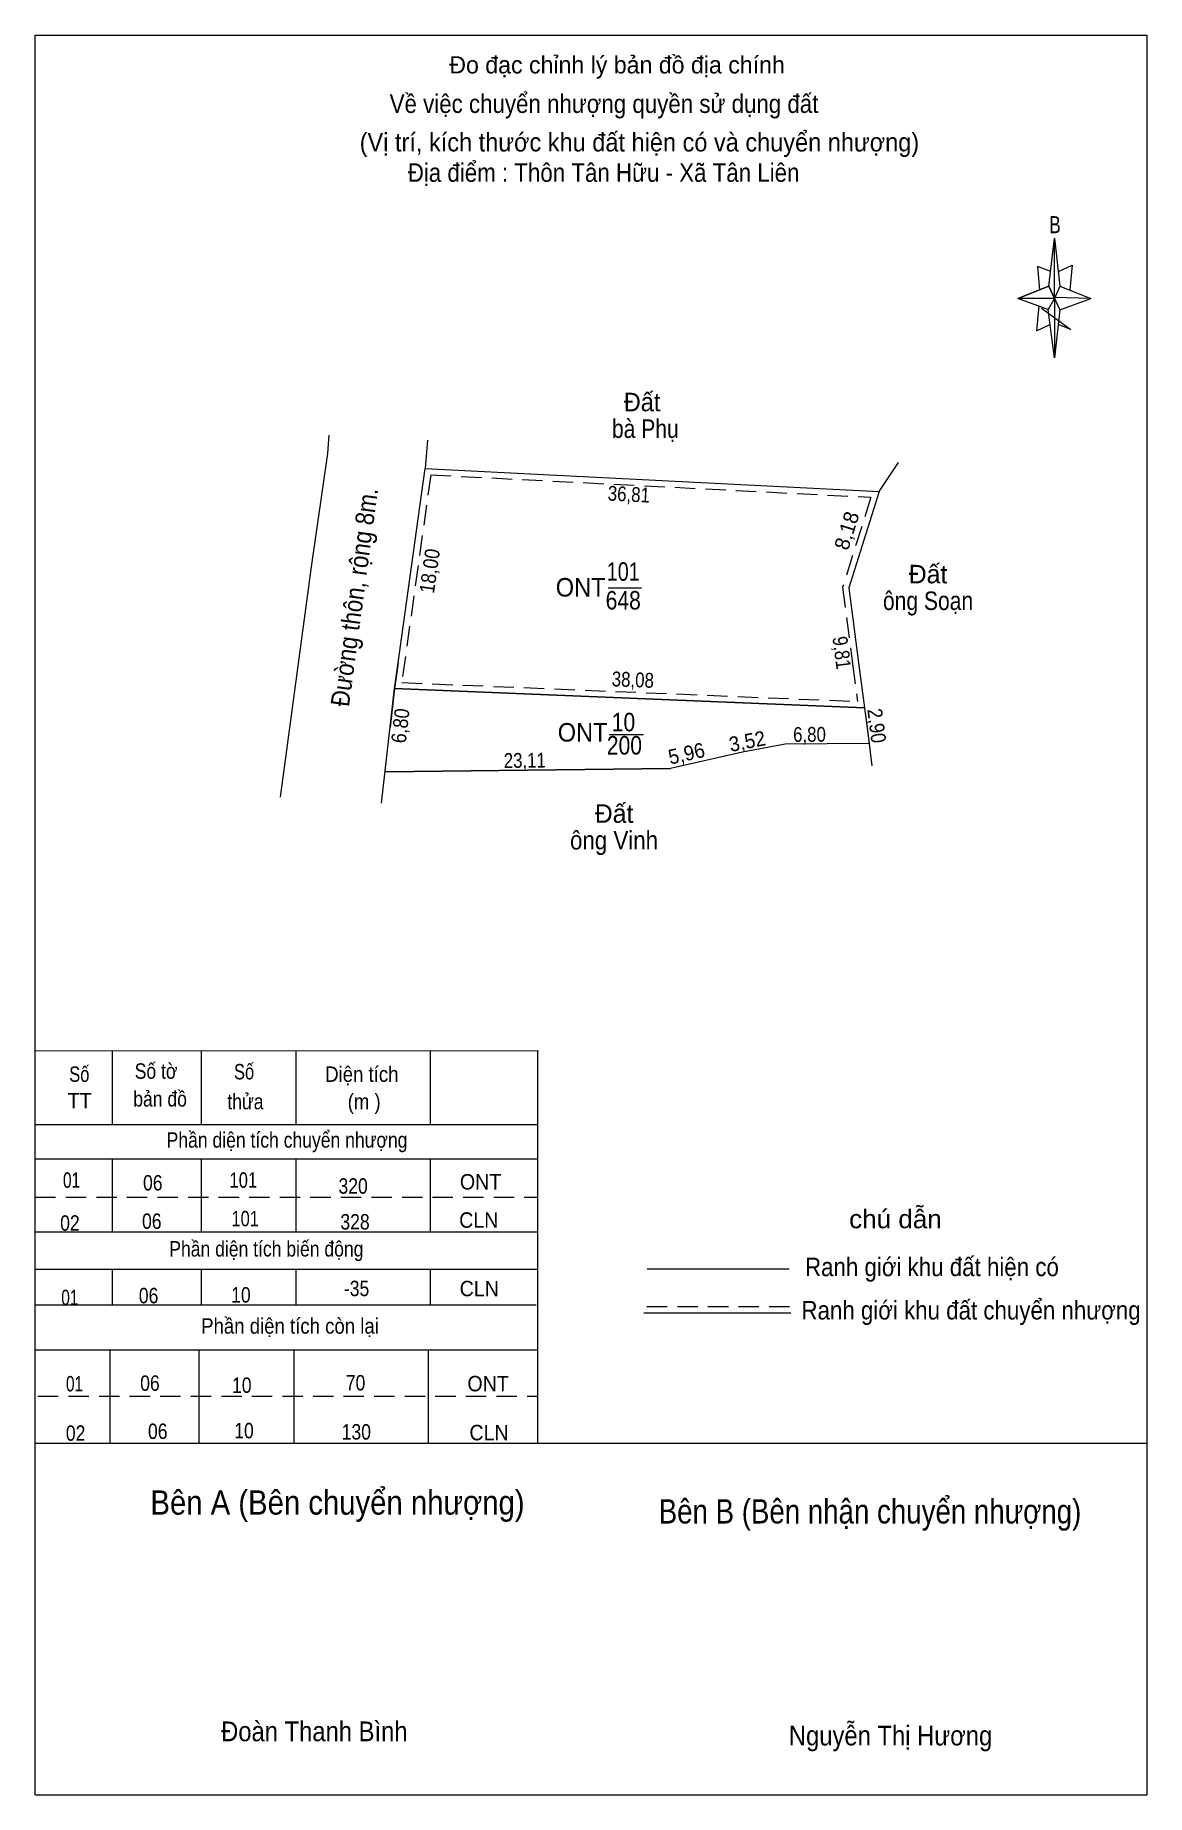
# Model space of a CAD drawing. Header units: metres. Extents: x 549018 to 549836, y 1837975 to 1838129.
# Drawn here: x 549140.6 to 549230.6, y 1837986.1 to 1838128.7 of the extents above; entities that cross this region are included whole.
import ezdxf
from ezdxf.enums import TextEntityAlignment as Align

# ---------------------------------------------------------------- set-up
doc = ezdxf.new("R2010")
doc.units = ezdxf.units.M
doc.header["$LTSCALE"] = 0.55
doc.linetypes.add('DOTTED', pattern=[1.5, 0.3, -1.2])
doc.linetypes.add('MEDIUM_DASHED', pattern=[4.5, 3, -1.5])
for name, color, linetype, lineweight in [('1', 7, 'DOTTED', 13), ('10', 7, 'Continuous', 13), ('12', 7, 'Continuous', 13), ('15', 7, 'Continuous', 13), ('17', 7, 'Continuous', 13), ('18', 7, 'Continuous', 13), ('20', 7, 'Continuous', 13), ('23', 7, 'Continuous', 13), ('63', 7, 'Continuous', 13)]:
    doc.layers.add(name, color=color, linetype=linetype, lineweight=lineweight)

msp = doc.modelspace()

# ---------------------------------------------------------------- texts
at = {"layer": '1'}
for s, width, p in [('101', 0.8, (549188.16, 1838084.51)), ('ONT', 0.95, (549184.71, 1838083.23)), ('648', 0.85, (549188.16, 1838082.18)), ('10', 0.85, (549188.18, 1838072.31)), ('ONT', 0.95, (549184.87, 1838071.48)), ('200', 0.85, (549188.255, 1838070.43))]:
    msp.add_text(s, height=1.5, dxfattribs=dict(at, width=width)).set_placement(p, align=Align.CENTER)
at = {"layer": '15'}
for s, width, p in [('Đất ', 0.95, (549189.95, 1838098.24)), ('bà Phụ', 0.85, (549189.95, 1838096.08)), ('ông Soạn', 0.85, (549212.84, 1838082.14)), ('ông Vinh', 0.9, (549187.415, 1838062.74))]:
    msp.add_text(s, height=1.5, dxfattribs=dict(at, width=width)).set_placement(p, align=Align.CENTER)
at = {"layer": '15', "width": 0.9}
msp.add_text('Đường thôn, rộng 8m.', height=1.5, rotation=82.364, dxfattribs=at).set_placement((549167.13, 1838083.09), align=Align.CENTER)
at = {"layer": '15'}
for p in [(549212.84, 1838084.3), (549187.42, 1838064.9)]:
    msp.add_text('Đất', height=1.5, dxfattribs=at).set_placement(p, align=Align.CENTER)
at = {"layer": '17'}
msp.add_text('Đo đạc chỉnh lý bản đồ địa chính', height=1.4, dxfattribs=at).set_placement((549187.66, 1838125.61), align=Align.CENTER)
for s, height, width, p in [('Về việc chuyển nhượng quyền sử dụng đất', 1.5, 0.9, (549186.605, 1838122.41)), ('B', 1.378, 0.75, (549223.12, 1838112.67)), ('Số', 1.25, 0.8, (549144.12, 1838043.91)), ('Số tờ', 1.25, 0.85, (549150.335, 1838044.16)), ('Số', 1.25, 0.8, (549157.46, 1838044.11)), ('Diện tích', 1.25, 0.9, (549166.995, 1838043.91)), ('bản đồ', 1.25, 0.85, (549150.66, 1838041.91)), ('TT', 1.25, 0.95, (549144.15, 1838041.77)), ('thửa', 1.25, 0.85, (549157.57, 1838041.69)), ('(m )', 1.25, 0.9, (549167.185, 1838041.69)), ('Phần diện tích chuyển nhượng', 1.25, 0.85, (549160.94, 1838038.58)), ('01', 1.25, 0.75, (549143.495, 1838035.33)), ('06', 1.25, 0.85, (549150.07, 1838035.11)), ('101', 1.25, 0.8, (549157.4, 1838035.33)), ('320', 1.25, 0.85, (549166.29, 1838034.85)), ('ONT', 1.25, 0.95, (549176.61, 1838035.19)), ('06', 1.25, 0.85, (549149.99, 1838032)), ('101', 1.25, 0.8, (549157.55, 1838032.21)), ('328', 1.25, 0.85, (549166.445, 1838031.95)), ('CLN', 1.25, 0.95, (549176.465, 1838032.09)), ('chú dẫn', 1.5, 1.05, (549210.2, 1838032.05)), ('02', 1.25, 0.85, (549143.36, 1838031.85)), ('Phần diện tích biến động', 1.25, 0.85, (549159.265, 1838029.76)), ('Ranh giới khu đất hiện có ', 1.5, 0.9, (549213.405, 1838028.17)), ('-35', 1.25, 0.85, (549166.57, 1838026.55)), ('CLN', 1.25, 0.95, (549176.505, 1838026.54)), ('01', 1.25, 0.75, (549143.355, 1838025.82)), ('06', 1.25, 0.85, (549149.73, 1838025.97)), ('10', 1.25, 0.85, (549157.205, 1838026.03)), ('Ranh giới khu đất chuyển nhượng', 1.5, 0.9, (549216.32, 1838024.66)), ('Phần diện tích còn lại', 1.25, 0.9, (549161.18, 1838023.51)), ('01', 1.25, 0.75, (549143.735, 1838018.83)), ('06', 1.25, 0.85, (549149.84, 1838018.88)), ('10', 1.25, 0.85, (549157.275, 1838018.71)), ('70', 1.25, 0.85, (549166.485, 1838018.91)), ('ONT', 1.25, 0.95, (549177.22, 1838018.84)), ('06', 1.25, 0.85, (549150.47, 1838014.98)), ('10', 1.25, 0.85, (549157.455, 1838015.03)), ('130', 1.25, 0.85, (549166.55, 1838014.93)), ('CLN', 1.25, 0.95, (549177.295, 1838014.87)), ('02', 1.25, 0.85, (549143.82, 1838014.83)), ('Bên A (Bên chuyển nhượng)', 1.97, 0.9, (549165.025, 1838008.85)), ('Bên B (Bên nhận chuyển nhượng)', 1.97, 0.85, (549208.14, 1838008.13)), ('Đoàn Thanh Bình', 1.6, 0.9, (549163.15, 1837990.49)), ('Nguyễn Thị Hương', 1.6, 0.9, (549209.805, 1837990.15))]:
    msp.add_text(s, height=height, dxfattribs=dict(at, width=width)).set_placement(p, align=Align.CENTER)
at = {"layer": '17', "width": 0.95}
msp.add_text('(Vị trí, kích thước khu đất hiện có và chuyển nhượng)', height=1.5, dxfattribs=at).set_placement((549166.82, 1838119.29))
at = {"layer": '20', "width": 0.9}
msp.add_text('Địa điểm : Thôn Tân Hữu - Xã Tân Liên', height=1.5, dxfattribs=at).set_placement((549186.57, 1838116.83), align=Align.CENTER)
at = {"layer": '63'}
for s, rotation, width, p in [('36,81', 357.088, 0.85, (549188.59, 1838090.923)), ('18,00', 82.081, 0.9, (549173.082, 1838085.222)), ('9,81', 277.436, 0.85, (549205.267, 1838078.608)), ('38,08', 357.637, 0.85, (549188.915, 1838075.898)), ('6,80', 83.502, 0.9, (549170.71, 1838072.697)), ('2,90', 277.321, 0.9, (549208.092, 1838072.687)), ('3,52', 10.959, 0.95, (549198.316, 1838070.918)), ('6,80', 0.421, 0.85, (549203.246, 1838071.46)), ('23,11', 0.719, 0.85, (549180.198, 1838069.361)), ('5,96', 12.591, 0.95, (549193.414, 1838069.933))]:
    msp.add_text(s, height=1.2, rotation=rotation, dxfattribs=dict(at, width=width)).set_placement(p, align=Align.CENTER)
msp.add_text('8,18', height=1.2, rotation=72.496, dxfattribs=at).set_placement((549206.827, 1838088.39), align=Align.CENTER)

# ---------------------------------------------------------------- linework, layer by layer
at = {"layer": '1', "linetype": 'Continuous'}
for points in [[(549169.94, 1838077.86), (549172.13, 1838093.61), (549208.89, 1838091.74), (549206.43, 1838083.94), (549207.22, 1838077.86)], [(549207.22, 1838077.86), (549207.7, 1838074.21), (549169.65, 1838075.78), (549169.94, 1838077.86)], [(549168.59, 1838066.48), (549169.65, 1838075.78), (549207.7, 1838074.21), (549208.07, 1838071.33), (549201.27, 1838071.28), (549197.81, 1838070.61), (549191.99, 1838069.31), (549168.88, 1838069.02)]]:
    msp.add_lwpolyline(points, dxfattribs=at)
at = {"layer": '10', "linetype": 'MEDIUM_DASHED'}
msp.add_line((549172.57, 1838093.09), (549208.21, 1838091.27), dxfattribs=at)
at = {"layer": '10'}
for p, q in [((549208.89, 1838091.74), (549210.45, 1838094.08)), ((549208.89, 1838091.74), (549210.45, 1838094.08)), ((549208.89, 1838091.74), (549210.45, 1838094.08)), ((549208.89, 1838091.74), (549210.45, 1838094.08)), ((549208.89, 1838091.74), (549210.45, 1838094.08)), ((549208.89, 1838091.74), (549210.45, 1838094.08)), ((549208.89, 1838091.74), (549210.45, 1838094.08)), ((549208.89, 1838091.74), (549210.45, 1838094.08)), ((549208.89, 1838091.74), (549210.45, 1838094.08)), ((549208.89, 1838091.74), (549210.45, 1838094.08)), ((549208.89, 1838091.74), (549210.45, 1838094.08)), ((549208.89, 1838091.74), (549210.45, 1838094.08)), ((549208.89, 1838091.74), (549210.45, 1838094.08)), ((549208.89, 1838091.74), (549210.45, 1838094.08)), ((549208.89, 1838091.74), (549210.45, 1838094.08)), ((549169.65, 1838075.78), (549169.29, 1838072.62))]:
    msp.add_line(p, q, dxfattribs=at)
msp.add_lwpolyline([(549172.13, 1838093.61), (549208.89, 1838091.74), (549210.45, 1838094.08)], dxfattribs=at)
at = {"layer": '12'}
msp.add_line((549140.55, 1837986.15), (549230.55, 1837986.15), dxfattribs=at)
at = {"layer": '15'}
for p, q in [((549186.93, 1838083.93), (549189.64, 1838083.93)), ((549169.65, 1838075.78), (549207.7, 1838074.21)), ((549187.01, 1838072.05), (549189.79, 1838072.05)), ((549197.81, 1838070.61), (549191.99, 1838069.31)), ((549168.88, 1838069.02), (549191.99, 1838069.31))]:
    msp.add_line(p, q, dxfattribs=at)
at = {"layer": '15', "linetype": 'MEDIUM_DASHED'}
msp.add_line((549170.23, 1838076.26), (549207.12, 1838074.73), dxfattribs=at)
at = {"layer": '15'}
msp.add_lwpolyline([(549208.07, 1838071.33), (549201.27, 1838071.28), (549197.81, 1838070.61)], dxfattribs=at)
at = {"layer": '17'}
for p, q in [((549140.55, 1837986.15), (549140.55, 1838128.71)), ((549222.61, 1838108.37), (549223.07, 1838112.27)), ((549222.61, 1838106.47), (549220.11, 1838107.37)), ((549223.51, 1838108.37), (549226.01, 1838107.37)), ((549222.03, 1838106.59), (549224.41, 1838104.87)), ((549223.51, 1838106.47), (549223.07, 1838102.57)), ((549224.41, 1838104.87), (549223.37, 1838105.27)), ((549181.29, 1838046.41), (549140.61, 1838046.43)), ((549146.77, 1838046.41), (549146.77, 1838040.45)), ((549153.98, 1838046.41), (549153.98, 1838040.45)), ((549161.65, 1838046.41), (549161.65, 1838040.45)), ((549172.54, 1838046.41), (549172.54, 1838040.45)), ((549181.23, 1838046.41), (549181.23, 1838014.65)), ((549140.61, 1838040.45), (549181.23, 1838040.45)), ((549140.55, 1838037.67), (549181.23, 1838037.67)), ((549146.77, 1838037.67), (549146.77, 1838031.77)), ((549153.98, 1838037.67), (549153.98, 1838031.77)), ((549161.65, 1838037.67), (549161.65, 1838031.77)), ((549172.54, 1838037.67), (549172.54, 1838031.77)), ((549140.61, 1838031.77), (549181.17, 1838031.77)), ((549140.55, 1838028.74), (549181.23, 1838028.74)), ((549146.77, 1838028.74), (549146.77, 1838025.85)), ((549153.98, 1838028.74), (549153.98, 1838025.85)), ((549161.65, 1838028.74), (549161.65, 1838025.85)), ((549172.54, 1838028.74), (549172.54, 1838025.85)), ((549190.09, 1838028.75), (549201.59, 1838028.75)), ((549140.55, 1838025.85), (549181.1, 1838025.85)), ((549189.83, 1838025.21), (549201.73, 1838025.21)), ((549140.55, 1838022.19), (549181.23, 1838022.19)), ((549146.6, 1838022.19), (549146.6, 1838014.65)), ((549153.81, 1838022.19), (549153.81, 1838014.65)), ((549161.48, 1838022.19), (549161.48, 1838014.65)), ((549172.37, 1838022.19), (549172.37, 1838014.65)), ((549140.55, 1838014.65), (549230.55, 1838014.65))]:
    msp.add_line(p, q, dxfattribs=at)
at = {"layer": '17', "linetype": 'MEDIUM_DASHED'}
for p, q in [((549140.55, 1838034.56), (549181.23, 1838034.56)), ((549190.07, 1838025.71), (549201.87, 1838025.71)), ((549140.77, 1838018.45), (549181.23, 1838018.45))]:
    msp.add_line(p, q, dxfattribs=at)
at = {"layer": '17'}
for points in [[(549140.55, 1838128.71), (549230.55, 1838128.71), (549230.55, 1837986.15)], [(549222.77, 1838109.57), (549221.71, 1838109.97), (549221.87, 1838108.07)], [(549223.41, 1838109.57), (549224.51, 1838110.07), (549224.31, 1838108.07)], [(549223.07, 1838107.37), (549222.61, 1838108.37), (549220.11, 1838107.37)], [(549223.07, 1838107.37), (549223.51, 1838106.47), (549226.01, 1838107.37)], [(549221.81, 1838106.77), (549221.61, 1838104.77), (549222.71, 1838105.27)]]:
    msp.add_lwpolyline(points, dxfattribs=at)
for points in [[(549223.07, 1838112.27), (549223.51, 1838108.37), (549223.07, 1838107.37)], [(549223.07, 1838107.37), (549220.11, 1838107.37), (549222.61, 1838108.37), (549223.51, 1838106.47), (549226.01, 1838107.37), (549223.07, 1838107.47)], [(549223.07, 1838107.37), (549223.07, 1838102.57), (549222.57, 1838106.47)]]:
    msp.add_lwpolyline(points, close=True, dxfattribs=at)
at = {"layer": '18'}
msp.add_line((549208.89, 1838091.74), (549206.43, 1838083.94), dxfattribs=at)
msp.add_line((549208.89, 1838091.74), (549206.43, 1838083.94), dxfattribs=at)
msp.add_line((549208.89, 1838091.74), (549206.43, 1838083.94), dxfattribs=at)
at = {"layer": '23'}
for p, q in [((549172.32, 1838095.89), (549172.13, 1838093.61)), ((549172.32, 1838095.89), (549172.13, 1838093.61)), ((549172.32, 1838095.89), (549172.13, 1838093.61)), ((549172.32, 1838095.89), (549172.13, 1838093.61)), ((549169.94, 1838077.86), (549169.65, 1838075.78))]:
    msp.add_line(p, q, dxfattribs=at)
at = {"layer": '23', "linetype": 'MEDIUM_DASHED'}
msp.add_line((549172.57, 1838093.09), (549170.23, 1838076.26), dxfattribs=at)
at = {"layer": '23'}
for points in [[(549164.33, 1838096.31), (549164.21, 1838094.82), (549162.89, 1838085.64), (549160.39, 1838066.97)], [(549164.33, 1838096.31), (549164.21, 1838094.82), (549162.89, 1838085.64)], [(549164.33, 1838096.31), (549164.21, 1838094.82), (549162.89, 1838085.64)]]:
    msp.add_lwpolyline(points, dxfattribs=at)
at = {"layer": '63'}
for p, q in [((549208.89, 1838091.74), (549210.45, 1838094.08)), ((549208.89, 1838091.74), (549210.45, 1838094.08)), ((549208.89, 1838091.74), (549210.45, 1838094.08)), ((549208.89, 1838091.74), (549210.45, 1838094.08)), ((549208.89, 1838091.74), (549210.45, 1838094.08)), ((549208.89, 1838091.74), (549210.45, 1838094.08)), ((549208.89, 1838091.74), (549210.45, 1838094.08)), ((549208.89, 1838091.74), (549210.45, 1838094.08)), ((549208.89, 1838091.74), (549210.45, 1838094.08)), ((549208.89, 1838091.74), (549210.45, 1838094.08)), ((549208.89, 1838091.74), (549210.45, 1838094.08)), ((549208.89, 1838091.74), (549210.45, 1838094.08)), ((549208.89, 1838091.74), (549206.43, 1838083.94)), ((549208.89, 1838091.74), (549206.43, 1838083.94)), ((549208.89, 1838091.74), (549206.43, 1838083.94)), ((549208.89, 1838091.74), (549206.43, 1838083.94)), ((549208.89, 1838091.74), (549206.43, 1838083.94)), ((549208.89, 1838091.74), (549206.43, 1838083.94)), ((549208.89, 1838091.74), (549206.43, 1838083.94)), ((549208.89, 1838091.74), (549206.43, 1838083.94)), ((549208.89, 1838091.74), (549206.43, 1838083.94)), ((549208.89, 1838091.74), (549206.43, 1838083.94)), ((549208.89, 1838091.74), (549206.43, 1838083.94)), ((549208.89, 1838091.74), (549206.43, 1838083.94)), ((549207.7, 1838074.21), (549207.91, 1838072.62)), ((549207.91, 1838072.62), (549208.3, 1838069.51))]:
    msp.add_line(p, q, dxfattribs=at)
at = {"layer": '63', "linetype": 'MEDIUM_DASHED'}
for p, q in [((549208.21, 1838091.27), (549205.92, 1838083.98)), ((549205.92, 1838083.98), (549206.72, 1838077.8)), ((549206.72, 1838077.79), (549207.12, 1838074.73))]:
    msp.add_line(p, q, dxfattribs=at)
at = {"layer": '63'}
msp.add_lwpolyline([(549206.43, 1838083.94), (549207.22, 1838077.86), (549207.7, 1838074.21)], dxfattribs=at)

msp.set_redraw_order([(e.dxf.handle, doc.entitydb.next_handle()) for e in msp.query("TEXT MTEXT ATTDEF DIMENSION ARC_DIMENSION")])  # texts and dimensions are drawn at this point

doc.saveas('drawing.dxf')
